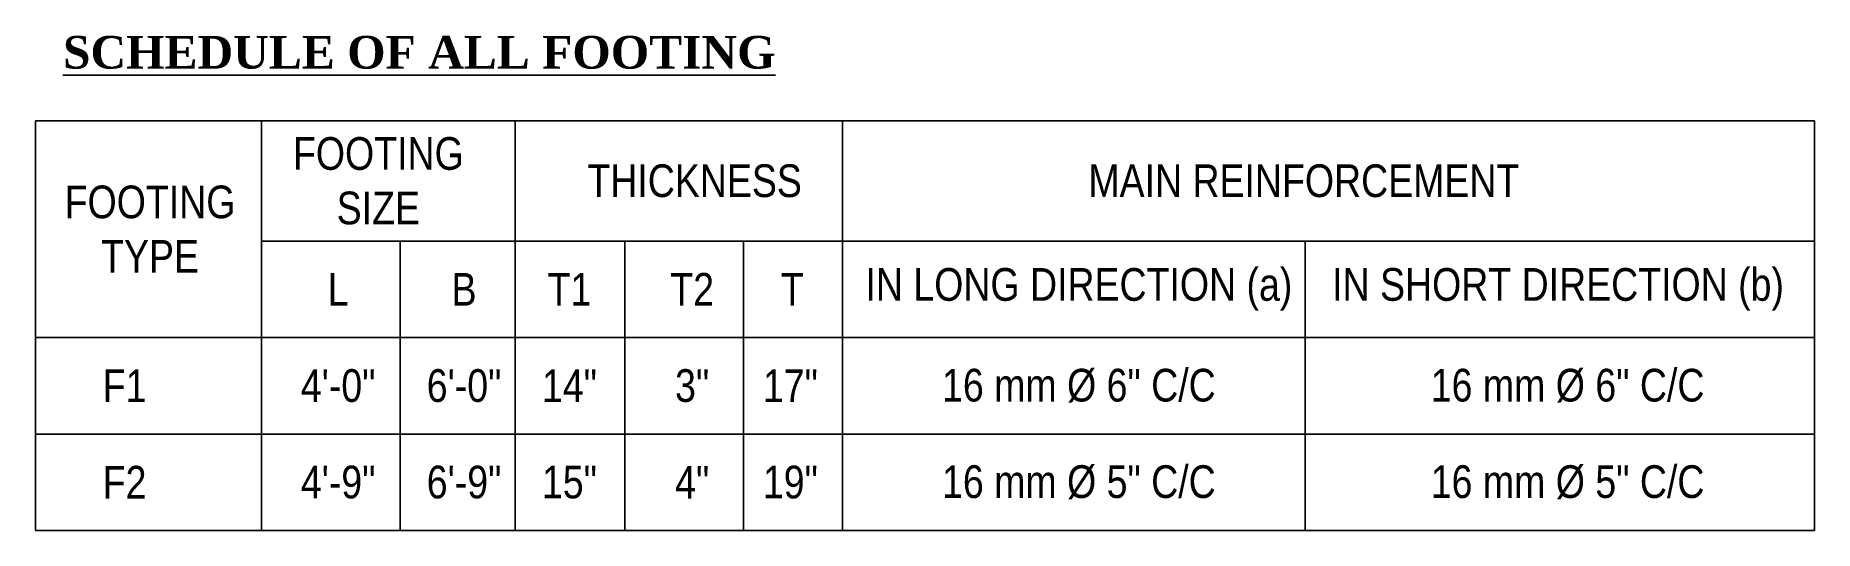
# Model space of a CAD drawing. Header units: inches. Extents: x -4010 to 92088, y -38563 to -1318.
# Drawn here: x 28135.9 to 28244.6, y -14242.6 to -14212.3 of the extents above; entities that cross this region are included whole.
import ezdxf

# ---------------------------------------------------------------- set-up
doc = ezdxf.new("R2010")
doc.units = ezdxf.units.IN
doc.header["$MEASUREMENT"] = 0
doc.layers.add('TEX', color=7, linetype='Continuous')
doc.styles.get("Standard").update_dxf_attribs({"font": 'ARIALN.TTF'})

msp = doc.modelspace()

# ---------------------------------------------------------------- texts
at = {"layer": 'TEX'}
for s, insert, char_height, width, attachment_point in [('{\\fTimes New Roman|b1|i0|c0|p18;\\LSCHEDULE OF ALL FOOTING}', (28137.552, -14212.3), 2, 72.7601, 1), ('FOOTING \\PSIZE', (28156.83, -14221.177), 2, 30.87337, 5), ('THICKNESS', (28176.164, -14221.177), 2, 44.51414, 5), ('MAIN REINFORCEMENT', (28213.401, -14221.177), 2, 69.83697, 5), ('FOOTING \\PTYPE', (28142.874, -14224.128), 2, 23.53059, 5), ('IN LONG DIRECTION (a)', (28199.651, -14227.811), 2, 38.66336, 5), ('IN SHORT DIRECTION (b)', (28228.939, -14227.811), 2, 36.42462, 5), ('{\\H1.8519x;L}', (28154.373, -14227.811), 1.08, 19.20441, 5), ('{\\H1.8519x;B}', (28162.071, -14227.811), 1.08, 14.79942, 5), ('{\\H1.8519x;T1}', (28168.512, -14227.811), 1.08, 17.63726, 5), ('T2', (28176.012, -14227.811), 2, 20.4277, 5), ('T', (28182.139, -14227.811), 2, 18.90929, 5), ('{\\H1.8519x;F1}', (28141.32, -14233.714), 1.08, 26.6392, 5), ('{\\H1.852x;4\'-0"}', (28154.373, -14233.714), 1.08, 19.20441, 5), ('{\\H1.852x;6\'-0"}', (28162.071, -14233.714), 1.08, 14.79942, 5), ('{\\H1.852x;14"}', (28168.512, -14233.714), 1.08, 17.63726, 5), ('{\\H1.852x;3"}', (28176.012, -14233.714), 1.08, 20.4277, 5), ('{\\H1.852x;17"}', (28182.016, -14233.714), 1.08, 18.90929, 5), ('16 mm %%C 6" C/C', (28199.651, -14233.714), 2, 38.66336, 5), ('16 mm %%C 6" C/C', (28229.523, -14233.714), 2, 37.5933, 5), ('{\\H1.852x;F2}', (28141.32, -14239.617), 1.08, 26.6392, 5), ('{\\H1.852x;4\'-9"}', (28154.373, -14239.617), 1.08, 19.20441, 5), ('{\\H1.852x;6\'-9"}', (28162.071, -14239.617), 1.08, 14.79942, 5), ('{\\H1.852x;15"}', (28168.512, -14239.617), 1.08, 17.63726, 5), ('{\\H1.852x;4"}', (28176.012, -14239.617), 1.08, 20.4277, 5), ('{\\H1.852x;19"}', (28182.016, -14239.617), 1.08, 18.90929, 5), ('16 mm %%C 5" C/C', (28199.651, -14239.617), 2, 38.66336, 5), ('16 mm %%C 5" C/C', (28229.523, -14239.617), 2, 37.5933, 5)]:
    msp.add_mtext(s, dxfattribs=dict(at, insert=insert, char_height=char_height, width=width, attachment_point=attachment_point))

# ---------------------------------------------------------------- linework, layer by layer
at = {"layer": 'TEX'}
for p, q in [((28135.879, -14217.493), (28149.68, -14217.493)), ((28135.879, -14217.493), (28135.879, -14224.86)), ((28149.68, -14217.493), (28158.162, -14217.493)), ((28149.68, -14217.493), (28149.68, -14224.86)), ((28158.162, -14217.493), (28165.19, -14217.493)), ((28165.19, -14217.493), (28171.904, -14217.493)), ((28165.19, -14217.493), (28165.19, -14224.86)), ((28171.904, -14217.493), (28179.152, -14217.493)), ((28179.152, -14217.493), (28185.198, -14217.493)), ((28185.198, -14217.493), (28213.49, -14217.493)), ((28185.198, -14217.493), (28185.198, -14224.86)), ((28213.49, -14217.493), (28244.61, -14217.493)), ((28244.61, -14217.493), (28244.61, -14224.86)), ((28135.879, -14224.86), (28135.879, -14230.763)), ((28149.68, -14224.86), (28158.162, -14224.86)), ((28149.68, -14224.86), (28149.68, -14230.763)), ((28158.162, -14224.86), (28165.19, -14224.86)), ((28158.162, -14224.86), (28158.162, -14230.763)), ((28165.19, -14224.86), (28171.904, -14224.86)), ((28165.19, -14224.86), (28165.19, -14230.763)), ((28171.904, -14224.86), (28179.152, -14224.86)), ((28171.904, -14224.86), (28171.904, -14230.763)), ((28179.152, -14224.86), (28185.198, -14224.86)), ((28179.152, -14224.86), (28179.152, -14230.763)), ((28185.198, -14224.86), (28213.49, -14224.86)), ((28185.198, -14224.86), (28185.198, -14230.763)), ((28213.49, -14224.86), (28244.61, -14224.86)), ((28213.49, -14224.86), (28213.49, -14230.763)), ((28244.61, -14224.86), (28244.61, -14230.763)), ((28135.879, -14230.763), (28149.68, -14230.763)), ((28135.879, -14230.763), (28135.879, -14236.666)), ((28149.68, -14230.763), (28158.162, -14230.763)), ((28149.68, -14230.763), (28149.68, -14236.666)), ((28158.162, -14230.763), (28165.19, -14230.763)), ((28158.162, -14230.763), (28158.162, -14236.666)), ((28165.19, -14230.763), (28171.904, -14230.763)), ((28165.19, -14230.763), (28165.19, -14236.666)), ((28171.904, -14230.763), (28179.152, -14230.763)), ((28171.904, -14230.763), (28171.904, -14236.666)), ((28179.152, -14230.763), (28185.198, -14230.763)), ((28179.152, -14230.763), (28179.152, -14236.666)), ((28185.198, -14230.763), (28213.49, -14230.763)), ((28185.198, -14230.763), (28185.198, -14236.666)), ((28213.49, -14230.763), (28244.61, -14230.763)), ((28213.49, -14230.763), (28213.49, -14236.666)), ((28244.61, -14230.763), (28244.61, -14236.666)), ((28135.879, -14236.666), (28149.68, -14236.666)), ((28135.879, -14236.666), (28135.879, -14242.569)), ((28149.68, -14236.666), (28158.162, -14236.666)), ((28149.68, -14236.666), (28149.68, -14242.569)), ((28158.162, -14236.666), (28165.19, -14236.666)), ((28158.162, -14236.666), (28158.162, -14242.569)), ((28165.19, -14236.666), (28171.904, -14236.666)), ((28165.19, -14236.666), (28165.19, -14242.569)), ((28171.904, -14236.666), (28179.152, -14236.666)), ((28171.904, -14236.666), (28171.904, -14242.569)), ((28179.152, -14236.666), (28185.198, -14236.666)), ((28179.152, -14236.666), (28179.152, -14242.569)), ((28185.198, -14236.666), (28213.49, -14236.666)), ((28185.198, -14236.666), (28185.198, -14242.569)), ((28213.49, -14236.666), (28244.61, -14236.666)), ((28213.49, -14236.666), (28213.49, -14242.569)), ((28244.61, -14236.666), (28244.61, -14242.569)), ((28135.879, -14242.569), (28149.68, -14242.569)), ((28149.68, -14242.569), (28158.162, -14242.569)), ((28158.162, -14242.569), (28165.19, -14242.569)), ((28165.19, -14242.569), (28171.904, -14242.569)), ((28171.904, -14242.569), (28179.152, -14242.569)), ((28179.152, -14242.569), (28185.198, -14242.569)), ((28185.198, -14242.569), (28213.49, -14242.569)), ((28213.49, -14242.569), (28244.61, -14242.569))]:
    msp.add_line(p, q, dxfattribs=at)

msp.set_redraw_order([(e.dxf.handle, doc.entitydb.next_handle()) for e in msp.query("TEXT MTEXT ATTDEF DIMENSION ARC_DIMENSION")])  # texts and dimensions are drawn at this point

doc.saveas('drawing.dxf')
